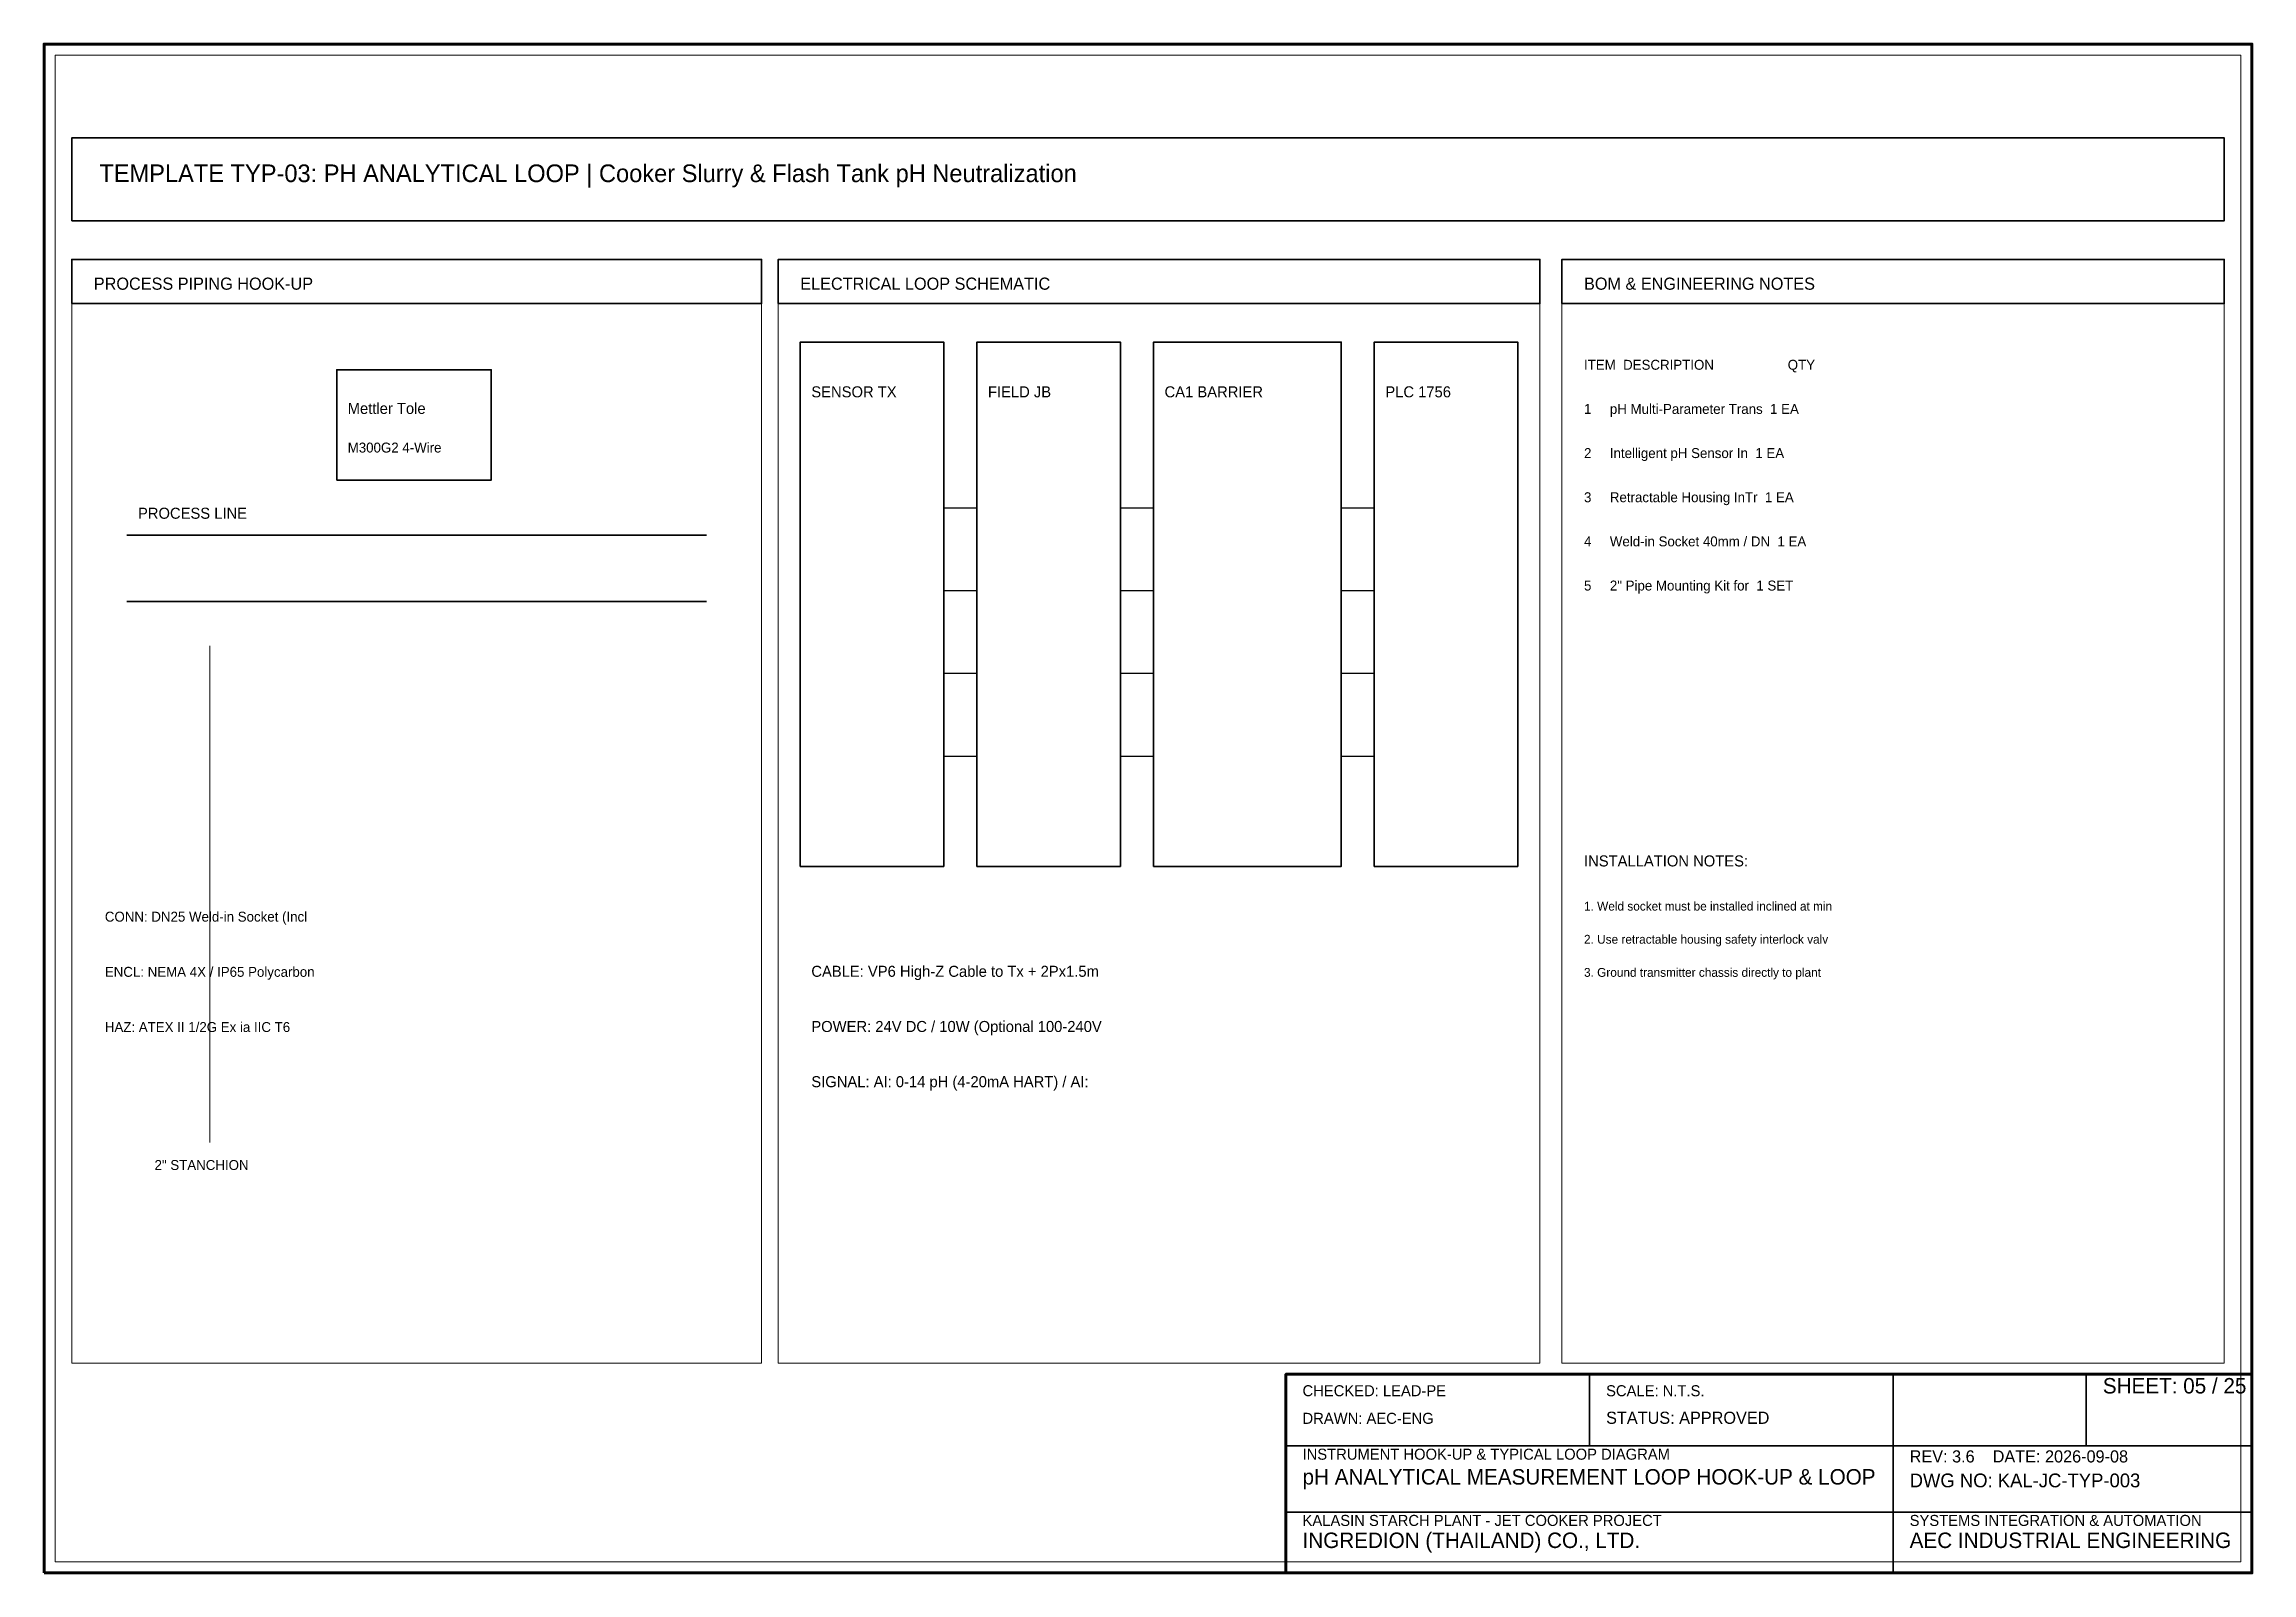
# Model space of a CAD drawing. Header units: millimetres. Extents: x 0 to 2200, y -1280 to 277.
# Drawn here: x 1800 to 2200, y 0 to 277 of the extents above; entities that cross this region are included whole.
import ezdxf

# ---------------------------------------------------------------- set-up
doc = ezdxf.new("R2010")
doc.units = ezdxf.units.MM
for name, color, linetype, lineweight in [('0_BORDER', 7, 'Continuous', 70), ('0_TITLE_BLOCK', 4, 'Continuous', 35), ('IE-CABLE', 6, 'Continuous', 25), ('IE-EQUIP', 2, 'Continuous', 35), ('IE-WIRE', 1, 'Continuous', 25), ('NOTATIONS', 8, 'Continuous', 18), ('RELAYS', 30, 'Continuous', 35), ('TER', 3, 'Continuous', 35), ('TEXTS', 7, 'Continuous', 25)]:
    doc.layers.add(name, color=color, linetype=linetype, lineweight=lineweight)

msp = doc.modelspace()

# ---------------------------------------------------------------- texts
at = {"layer": '0_TITLE_BLOCK'}
for s, height, p in [('TEMPLATE TYP-03: PH ANALYTICAL LOOP | Cooker Slurry & Flash Tank pH Neutralization', 3.2, (1810, 252)), ('PROCESS PIPING HOOK-UP', 2.2, (1809, 232.5)), ('ELECTRICAL LOOP SCHEMATIC', 2.2, (1937, 232.5)), ('BOM & ENGINEERING NOTES', 2.2, (2079, 232.5)), ('ITEM  DESCRIPTION                    QTY', 1.8, (2079, 218)), ('INSTALLATION NOTES:', 2, (2079, 128)), ('SHEET: 05 / 25', 2.8, (2173, 32.5)), ('STATUS: APPROVED', 2.2, (2083, 27)), ('pH ANALYTICAL MEASUREMENT LOOP HOOK-UP & LOOP', 2.8, (2028, 16)), ('INGREDION (THAILAND) CO., LTD.', 2.8, (2028, 4.5)), ('AEC INDUSTRIAL ENGINEERING', 2.8, (2138, 4.5))]:
    msp.add_text(s, height=height, dxfattribs=at).set_placement(p)
at = {"layer": 'IE-CABLE'}
msp.add_text('CABLE: VP6 High-Z Cable to Tx + 2Px1.5m', height=2, dxfattribs=at).set_placement((1939, 108))
at = {"layer": 'NOTATIONS'}
for s, height, p in [('M300G2 4-Wire ', 1.8, (1855, 203)), ('1. Weld socket must be installed inclined at min', 1.6, (2079, 120)), ('2. Use retractable housing safety interlock valv', 1.6, (2079, 114)), ('3. Ground transmitter chassis directly to plant ', 1.6, (2079, 108)), ('2" STANCHION', 1.8, (1820, 73))]:
    msp.add_text(s, height=height, dxfattribs=at).set_placement(p)
at = {"layer": 'TER'}
msp.add_text('FIELD JB', height=2, dxfattribs=at).set_placement((1971, 213))
at = {"layer": 'TEXTS'}
for s, height, p in [('Mettler Tole', 2, (1855, 210)), ('SENSOR TX', 2, (1939, 213)), ('CA1 BARRIER', 2, (2003, 213)), ('PLC 1756', 2, (2043, 213)), ('1     pH Multi-Parameter Trans  1 EA', 1.8, (2079, 210)), ('2     Intelligent pH Sensor In  1 EA', 1.8, (2079, 202)), ('PROCESS LINE', 2, (1817, 191)), ('3     Retractable Housing InTr  1 EA', 1.8, (2079, 194)), ('4     Weld-in Socket 40mm / DN  1 EA', 1.8, (2079, 186)), ('5     2" Pipe Mounting Kit for  1 SET', 1.8, (2079, 178)), ('CONN: DN25 Weld-in Socket (Incl', 1.8, (1811, 118)), ('ENCL: NEMA 4X / IP65 Polycarbon', 1.8, (1811, 108)), ('POWER: 24V DC / 10W (Optional 100-240V ', 2, (1939, 98)), ('HAZ: ATEX II 1/2G Ex ia IIC T6', 1.8, (1811, 98)), ('SIGNAL: AI: 0-14 pH (4-20mA HART) / AI: ', 2, (1939, 88)), ('CHECKED: LEAD-PE', 2, (2028, 32)), ('SCALE: N.T.S.', 2, (2083, 32)), ('DRAWN: AEC-ENG', 2, (2028, 27)), ('INSTRUMENT HOOK-UP & TYPICAL LOOP DIAGRAM', 2, (2028, 20.5)), ('REV: 3.6    DATE: 2026-09-08', 2.2, (2138, 20)), ('DWG NO: KAL-JC-TYP-003', 2.5, (2138, 15.5)), ('KALASIN STARCH PLANT - JET COOKER PROJECT', 2, (2028, 8.5)), ('SYSTEMS INTEGRATION & AUTOMATION', 2, (2138, 8.5))]:
    msp.add_text(s, height=height, dxfattribs=at).set_placement(p)

# ---------------------------------------------------------------- linework, layer by layer
at = {"layer": '0_BORDER'}
for points in [[(1800, 0), (2200, 0), (2200, 277), (1800, 277)], [(2025, 0), (2200, 0), (2200, 36), (2025, 36)]]:
    msp.add_lwpolyline(points, close=True, dxfattribs=at)
at = {"layer": '0_TITLE_BLOCK'}
for p, q in [((2080, 23), (2080, 36)), ((2135, 23), (2135, 36)), ((2170, 23), (2170, 36)), ((2025, 23), (2200, 23)), ((2135, 0), (2135, 23)), ((2025, 11), (2200, 11))]:
    msp.add_line(p, q, dxfattribs=at)
for points in [[(1805, 230), (1930, 230), (1930, 238), (1805, 238)], [(1933, 230), (2071, 230), (2071, 238), (1933, 238)], [(2075, 230), (2195, 230), (2195, 238), (2075, 238)]]:
    msp.add_lwpolyline(points, close=True, dxfattribs=at)
at = {"layer": 'IE-CABLE'}
for p, q in [((1995, 193), (2001, 193)), ((1995, 178), (2001, 178)), ((1995, 163), (2001, 163)), ((1995, 148), (2001, 148))]:
    msp.add_line(p, q, dxfattribs=at)
at = {"layer": 'IE-EQUIP'}
for p, q in [((1815, 188), (1920, 188)), ((1815, 176), (1920, 176))]:
    msp.add_line(p, q, dxfattribs=at)
for points in [[(1805, 245), (2195, 245), (2195, 260), (1805, 260)], [(1937, 128), (1963, 128), (1963, 223), (1937, 223)], [(2041, 128), (2067, 128), (2067, 223), (2041, 223)], [(1853, 198), (1881, 198), (1881, 218), (1853, 218)]]:
    msp.add_lwpolyline(points, close=True, dxfattribs=at)
at = {"layer": 'IE-WIRE'}
for p, q in [((1963, 193), (1969, 193)), ((2035, 193), (2041, 193)), ((1963, 178), (1969, 178)), ((2035, 178), (2041, 178)), ((1963, 163), (1969, 163)), ((2035, 163), (2041, 163)), ((1963, 148), (1969, 148)), ((2035, 148), (2041, 148))]:
    msp.add_line(p, q, dxfattribs=at)
at = {"layer": 'NOTATIONS'}
msp.add_line((1830, 78), (1830, 168), dxfattribs=at)
for points in [[(1802, 2), (2198, 2), (2198, 275), (1802, 275)], [(1805, 38), (1930, 38), (1930, 238), (1805, 238)], [(1933, 38), (2071, 38), (2071, 238), (1933, 238)], [(2075, 38), (2195, 38), (2195, 238), (2075, 238)]]:
    msp.add_lwpolyline(points, close=True, dxfattribs=at)
at = {"layer": 'RELAYS'}
msp.add_lwpolyline([(2001, 128), (2035, 128), (2035, 223), (2001, 223)], close=True, dxfattribs=at)
at = {"layer": 'TER'}
msp.add_lwpolyline([(1969, 128), (1995, 128), (1995, 223), (1969, 223)], close=True, dxfattribs=at)

msp.set_redraw_order([(e.dxf.handle, doc.entitydb.next_handle()) for e in msp.query("TEXT MTEXT ATTDEF DIMENSION ARC_DIMENSION")])  # texts and dimensions are drawn at this point

doc.saveas('drawing.dxf')
